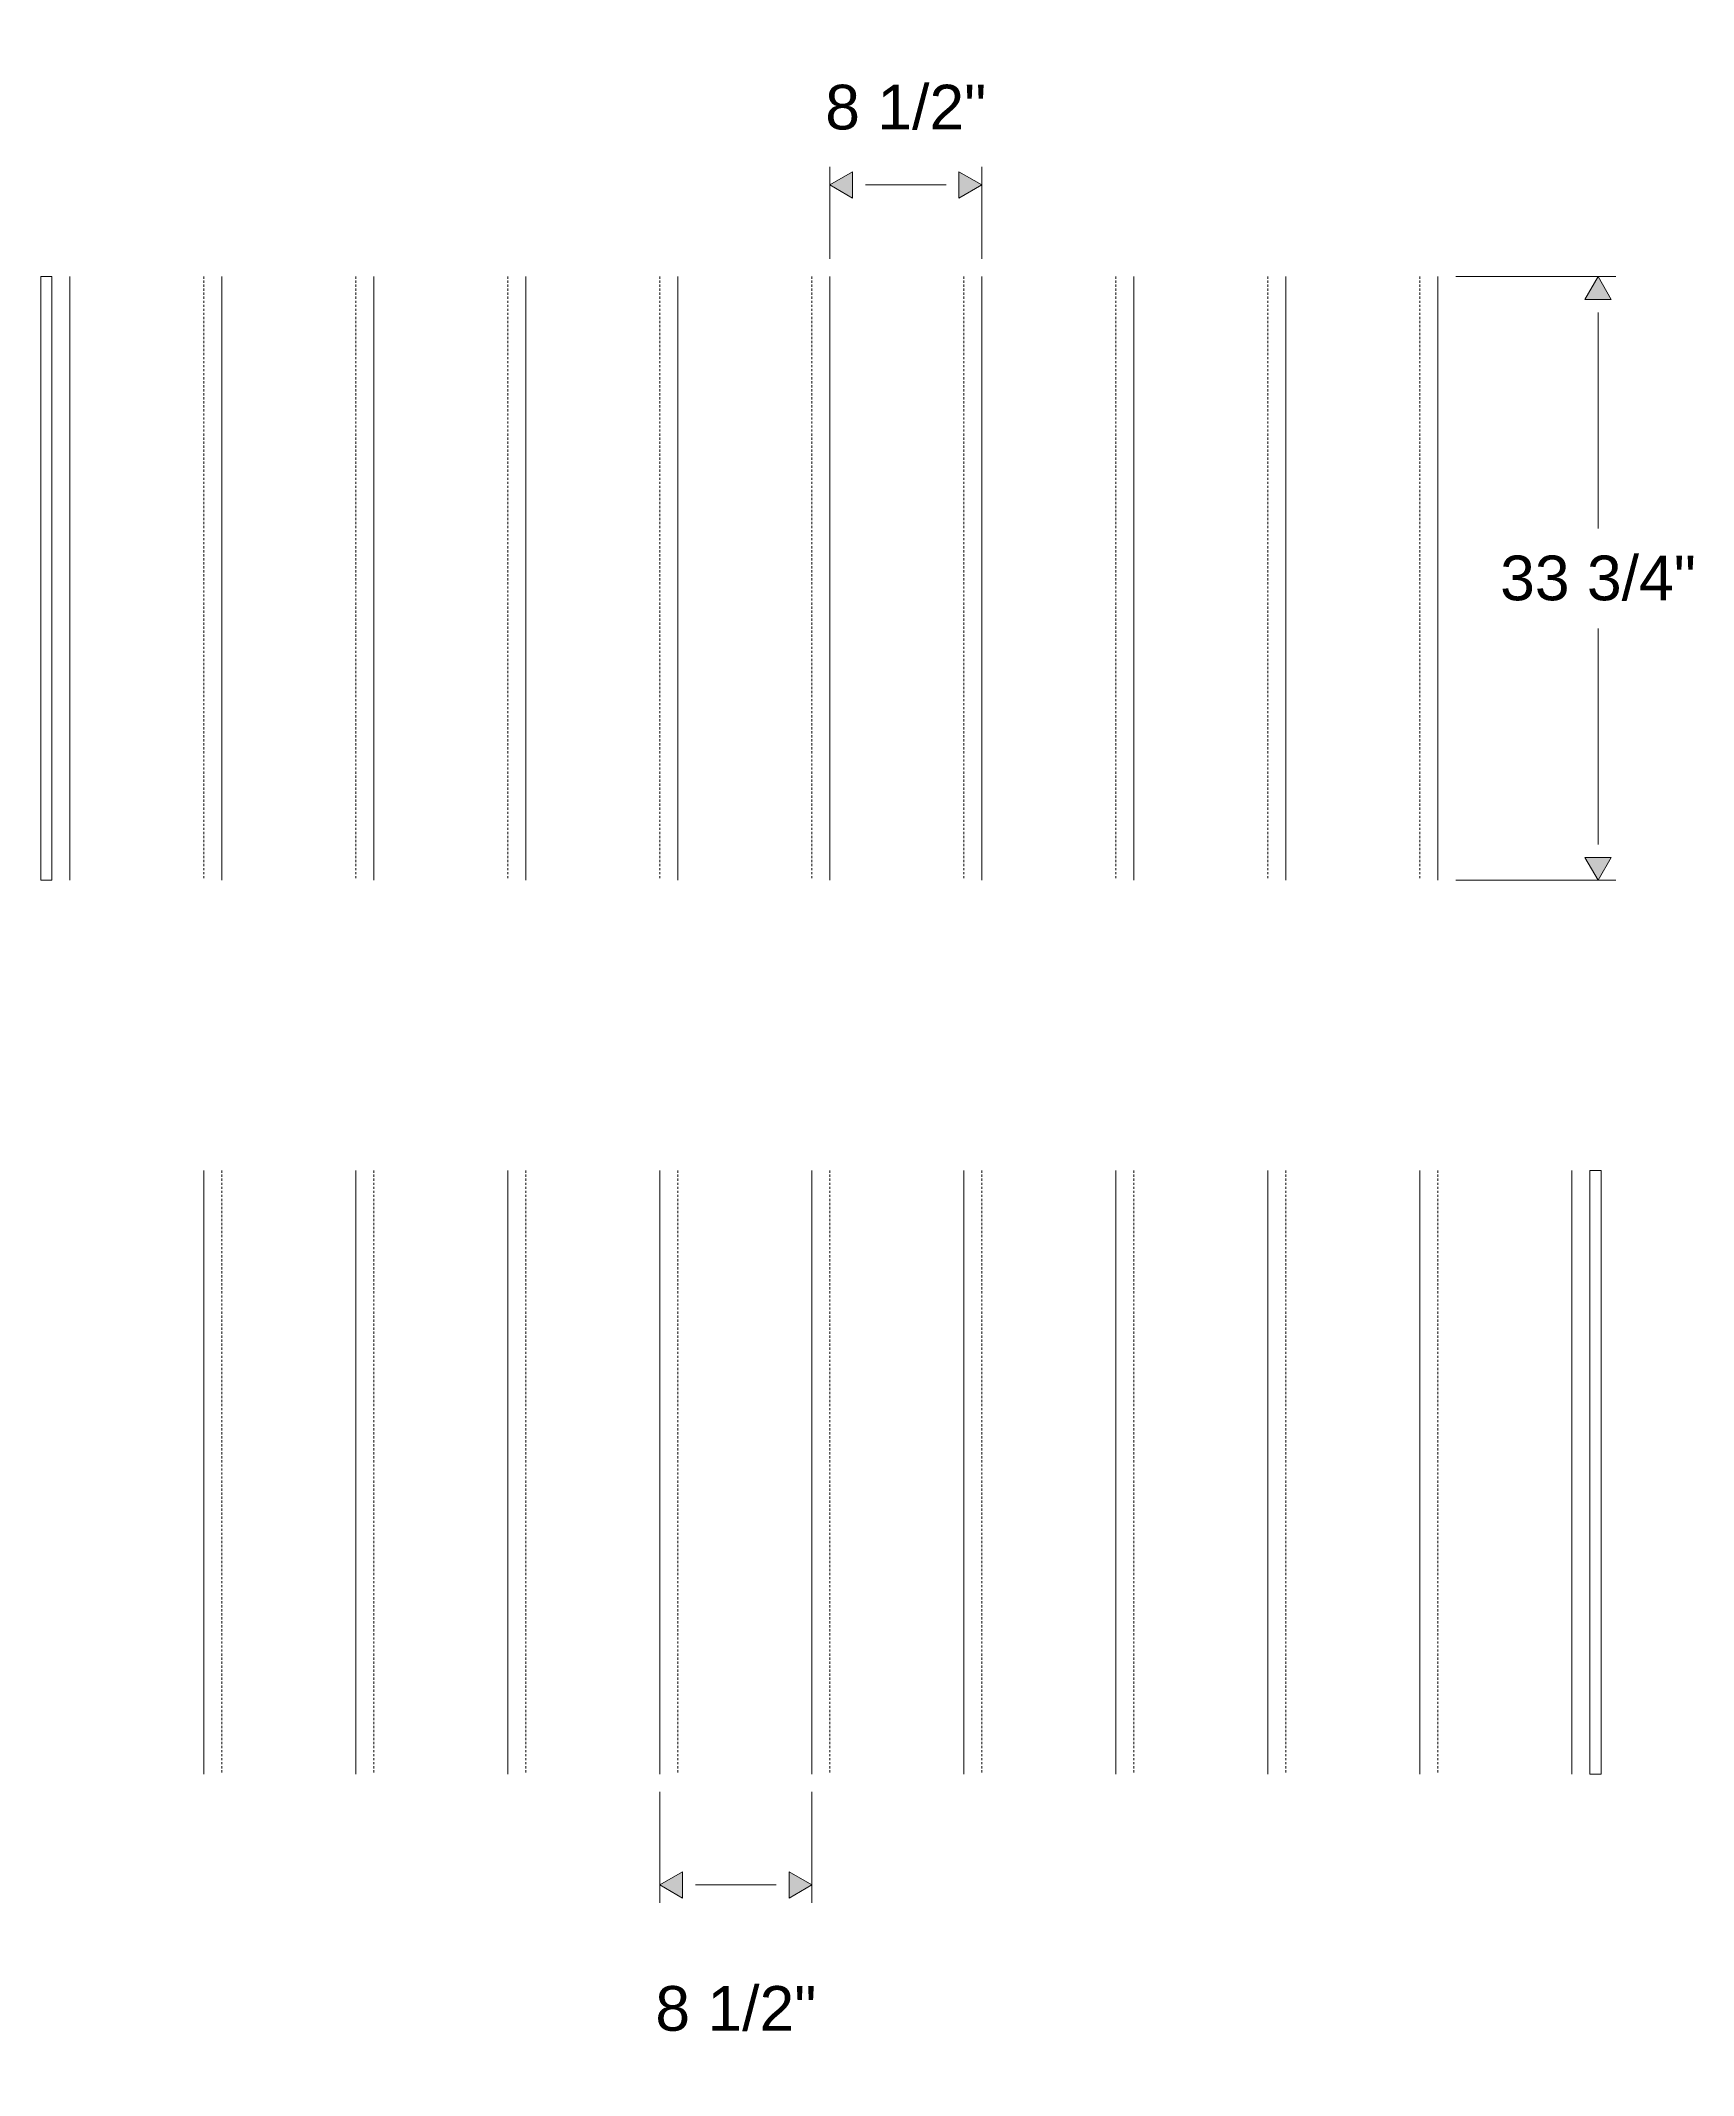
# Model space of a CAD drawing. Header units: inches. Extents: x -20237 to -17371, y 314 to 2010.
# Drawn here: x -20187.6 to -20095.2, y 1554.9 to 1668.7 of the extents above; entities that cross this region are included whole.
import ezdxf

# ---------------------------------------------------------------- set-up
doc = ezdxf.new("R2010")
doc.units = ezdxf.units.IN
doc.header["$MEASUREMENT"] = 0
doc.header["$PDMODE"] = 35
doc.linetypes.add('HIDDEN2', pattern=[0.1875, 0.125, -0.0625])
for name, color, linetype, lineweight in [('Dimension', 3, 'Continuous', 9), ('Kick', 4, 'Continuous', 9), ('Kick-Hidden', 4, 'HIDDEN2', 9), ('Treads', 1, 'Continuous', 15)]:
    doc.layers.add(name, color=color, linetype=linetype, lineweight=lineweight)
doc.styles.add('Dimension and Text', font='arial.ttf', dxfattribs={"height": 0.078125})
doc.dimstyles.new('Jerrod Dimension', dxfattribs={"dimscale": 0, "dimtxt": 0.078125, "dimasz": 0.0625, "dimexe": 0.03125, "dimexo": 0.03125, "dimgap": 0.046875, "dimtad": 1, "dimtih": 1, "dimtoh": 1, "dimdec": 4, "dimzin": 1, "dimdsep": 46, "dimlunit": 5, "dimtxsty": 'Dimension and Text', "dimblk": 'arrow', "dimcen": 2.421875, "dimclrd": 3, "dimclre": 3, "dimclrt": 3, "dimadec": 1, "dimazin": 0, "dimtfac": 1, "dimtdec": 4, "dimtmove": 2, "dimatfit": 3, "dimldrblk": 'arrow', "dimfxl": 1, "dimtfillclr": 256, "dimfrac": 2, "dimlwd": -1, "dimlwe": -1, "dimarcsym": 2})

# ---------------------------------------------------------------- blocks, each defined once
blk = doc.blocks.new('arrow')
at = {"layer": 'Dimension'}
blk.add_hatch(color=0, dxfattribs=at).paths.add_polyline_path([(0, 0), (-0.637, 0.368), (-0.637, -0.368)])
at = {"layer": 'Dimension', "color": 0}
for p, q in [((-0.637, -0.368), (-0.637, 0.368)), ((0, 0), (-0.637, 0.368)), ((-0.637, -0.368), (0, 0))]:
    blk.add_line(p, q, dxfattribs=at)
blk = doc.blocks.new('*D357')
at = {"layer": 'Defpoints', "color": 0}
for p in [(-20152.95, 1571.79), (-20144.45, 1571.79), (-20144.45, 1565.59)]:
    blk.add_point(p, dxfattribs=at)
at = {"layer": 'Dimension', "color": 3}
for p, q in [((-20152.95, 1570.79), (-20152.95, 1564.59)), ((-20144.45, 1570.79), (-20144.45, 1564.59)), ((-20150.95, 1565.59), (-20146.45, 1565.59))]:
    blk.add_line(p, q, dxfattribs=at)
at = {"layer": 'Dimension', "color": 3, "xscale": 2, "yscale": 2, "zscale": 2, "rotation": 180}
blk.add_blockref('arrow', (-20152.95, 1565.59), dxfattribs=at)
at = {"layer": 'Dimension', "color": 3, "xscale": 2, "yscale": 2, "zscale": 2}
blk.add_blockref('arrow', (-20144.45, 1565.59), dxfattribs=at)
at = {"layer": 'Dimension', "color": 3, "insert": (-20148.7, 1558.67), "char_height": 2.5, "attachment_point": 5, "style": 'Dimension and Text'}
blk.add_mtext('8 1/2"', dxfattribs=at)
blk = doc.blocks.new('*D361')
at = {"layer": 'Defpoints', "color": 0}
for p in [(-20143.45, 1660.66), (-20143.45, 1655.53), (-20134.95, 1655.53)]:
    blk.add_point(p, dxfattribs=at)
at = {"layer": 'Dimension', "color": 3}
for p, q in [((-20143.45, 1656.53), (-20143.45, 1661.66)), ((-20134.95, 1656.53), (-20134.95, 1661.66)), ((-20136.95, 1660.66), (-20141.45, 1660.66))]:
    blk.add_line(p, q, dxfattribs=at)
at = {"layer": 'Dimension', "color": 3, "xscale": 2, "yscale": 2, "zscale": 2, "rotation": 180}
blk.add_blockref('arrow', (-20143.45, 1660.66), dxfattribs=at)
at = {"layer": 'Dimension', "color": 3, "xscale": 2, "yscale": 2, "zscale": 2}
blk.add_blockref('arrow', (-20134.95, 1660.66), dxfattribs=at)
at = {"layer": 'Dimension', "color": 3, "insert": (-20139.2, 1664.99), "char_height": 2.5, "attachment_point": 5, "style": 'Dimension and Text'}
blk.add_mtext('8 1/2"', dxfattribs=at)
blk = doc.blocks.new('*D276')
at = {"layer": 'Defpoints', "color": 0}
for p in [(-20109.45, 1655.53), (-20100.49, 1655.53), (-20109.45, 1621.78)]:
    blk.add_point(p, dxfattribs=at)
at = {"layer": 'Treads', "color": 3}
for p, q in [((-20108.45, 1655.53), (-20099.49, 1655.53)), ((-20100.49, 1653.53), (-20100.49, 1641.45)), ((-20100.49, 1623.78), (-20100.49, 1635.86)), ((-20108.45, 1621.78), (-20099.49, 1621.78))]:
    blk.add_line(p, q, dxfattribs=at)
at = {"layer": 'Treads', "color": 3, "xscale": 2, "yscale": 2, "zscale": 2}
for p, rotation in [((-20100.49, 1655.53), 90), ((-20100.49, 1621.78), 270)]:
    blk.add_blockref('arrow', p, dxfattribs=dict(at, rotation=rotation))
at = {"layer": 'Treads', "color": 3, "insert": (-20100.49, 1638.66), "char_height": 2.5, "attachment_point": 5, "style": 'Dimension and Text'}
blk.add_mtext('33 3/4"', dxfattribs=at)

msp = doc.modelspace()

# ---------------------------------------------------------------- linework, layer by layer
at = {"layer": 'Kick'}
for points in [[(-20187.57339, 1655.53316), (-20187.57339, 1621.78316), (-20186.94839, 1621.78316), (-20186.94839, 1655.53316)], [(-20100.32339, 1605.53572), (-20100.32339, 1571.78572), (-20100.94839, 1571.78572), (-20100.94839, 1605.53572)]]:
    msp.add_lwpolyline(points, close=True, dxfattribs=at)
at = {"layer": 'Kick-Hidden'}
for p, q in [((-20178.44839, 1655.53316), (-20178.44839, 1621.78316)), ((-20169.94839, 1655.53316), (-20169.94839, 1621.78316)), ((-20161.44839, 1655.53316), (-20161.44839, 1621.78316)), ((-20152.94839, 1655.53316), (-20152.94839, 1621.78316)), ((-20144.44839, 1655.53316), (-20144.44839, 1621.78316)), ((-20135.94839, 1655.53316), (-20135.94839, 1621.78316)), ((-20127.44839, 1655.53316), (-20127.44839, 1621.78316)), ((-20118.94839, 1655.53316), (-20118.94839, 1621.78316)), ((-20110.44839, 1655.53316), (-20110.44839, 1621.78316)), ((-20177.44839, 1605.53572), (-20177.44839, 1571.78572)), ((-20168.94839, 1605.53572), (-20168.94839, 1571.78572)), ((-20160.44839, 1605.53572), (-20160.44839, 1571.78572)), ((-20151.94839, 1605.53572), (-20151.94839, 1571.78572)), ((-20143.44839, 1605.53572), (-20143.44839, 1571.78572)), ((-20134.94839, 1605.53572), (-20134.94839, 1571.78572)), ((-20126.44839, 1605.53572), (-20126.44839, 1571.78572)), ((-20117.94839, 1605.53572), (-20117.94839, 1571.78572)), ((-20109.44839, 1605.53572), (-20109.44839, 1571.78572))]:
    msp.add_line(p, q, dxfattribs=at)
at = {"layer": 'Treads'}
for p, q in [((-20185.94839, 1655.53316), (-20185.94839, 1621.78316)), ((-20177.44839, 1655.53316), (-20177.44839, 1621.78316)), ((-20168.94839, 1655.53316), (-20168.94839, 1621.78316)), ((-20160.44839, 1655.53316), (-20160.44839, 1621.78316)), ((-20151.94839, 1655.53316), (-20151.94839, 1621.78316)), ((-20143.44839, 1655.53316), (-20143.44839, 1621.78316)), ((-20134.94839, 1655.53316), (-20134.94839, 1621.78316)), ((-20126.44839, 1655.53316), (-20126.44839, 1621.78316)), ((-20117.94839, 1655.53316), (-20117.94839, 1621.78316)), ((-20109.44839, 1655.53316), (-20109.44839, 1621.78316)), ((-20178.44839, 1605.53572), (-20178.44839, 1571.78572)), ((-20169.94839, 1605.53572), (-20169.94839, 1571.78572)), ((-20161.44839, 1605.53572), (-20161.44839, 1571.78572)), ((-20152.94839, 1605.53572), (-20152.94839, 1571.78572)), ((-20144.44839, 1605.53572), (-20144.44839, 1571.78572)), ((-20135.94839, 1605.53572), (-20135.94839, 1571.78572)), ((-20127.44839, 1605.53572), (-20127.44839, 1571.78572)), ((-20118.94839, 1605.53572), (-20118.94839, 1571.78572)), ((-20110.44839, 1605.53572), (-20110.44839, 1571.78572)), ((-20101.94839, 1605.53572), (-20101.94839, 1571.78572))]:
    msp.add_line(p, q, dxfattribs=at)

# ---------------------------------------------------------------- dimensions: what is measured, and where the dimension line sits
at = {"layer": 'Dimension'}
for base, p1, p2, picture, middle in [((-20143.44839, 1660.65802), (-20134.94839, 1655.53316), (-20143.44839, 1655.53316), '*D361', (-20139.19839, 1664.99329)), ((-20144.44839, 1565.59394), (-20152.94839, 1571.78572), (-20144.44839, 1571.78572), '*D357', (-20148.69839, 1558.67341))]:
    dim = msp.add_linear_dim(base=base, p1=p1, p2=p2, dimstyle='Jerrod Dimension', override={"dimpost": '"'}, dxfattribs=at)
    dim.commit()
    dim.dimension.update_dxf_attribs({"geometry": picture, "text_midpoint": middle})
at = {"layer": 'Treads'}
dim = msp.add_linear_dim(base=(-20100.48877, 1655.53316), p1=(-20109.44839, 1621.78316), p2=(-20109.44839, 1655.53316), angle=270, dimstyle='Jerrod Dimension', override={"dimpost": '"'}, dxfattribs=at)
dim.commit()
dim.dimension.update_dxf_attribs({"geometry": '*D276', "text_midpoint": (-20100.48877, 1638.65816)})

doc.saveas('drawing.dxf')
